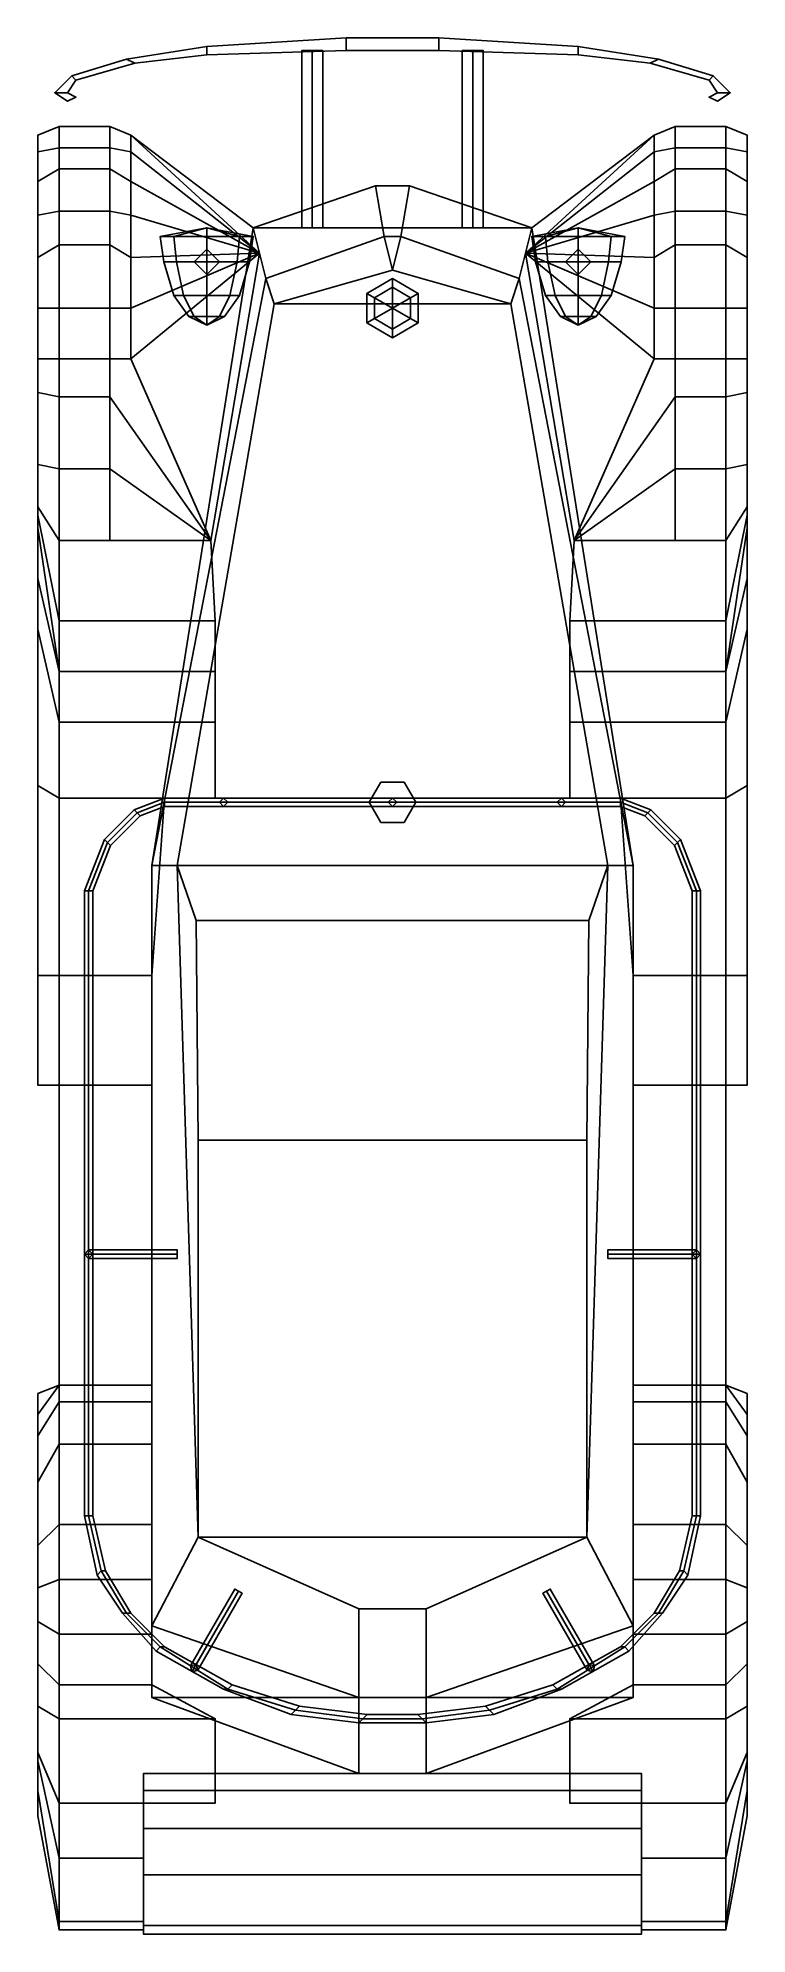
# Model space of a CAD drawing. Extents: x -0.84 to 0.84, y -2.29 to 2.2.
import ezdxf

# ---------------------------------------------------------------- set-up
doc = ezdxf.new("R2010")
doc.units = 0
doc.layers.get('0').update_dxf_attribs({"linetype": 'CONTINUOUS'})
doc.layers.add('MUDGUARDS', color=6, linetype='CONTINUOUS')

msp = doc.modelspace()

# ---------------------------------------------------------------- linework, layer by layer
for points in [[(-0.44, 2.18, 0.44), (-0.44, 2.16, 0.44), (-0.61, 2.14, 0.44), (-0.63, 2.15, 0.44)], [(-0.61, 2.14, 0.54), (-0.44, 2.16, 0.54), (-0.44, 2.18, 0.54), (-0.63, 2.15, 0.54)], [(-0.63, 2.15, 0.54), (-0.44, 2.18, 0.54), (-0.44, 2.18, 0.44), (-0.63, 2.15, 0.44)], [(-0.61, 2.14, 0.44), (-0.44, 2.16, 0.44), (-0.44, 2.16, 0.54), (-0.61, 2.14, 0.54)], [(-0.44, 2.16, 0.54), (-0.11, 2.17, 0.54), (-0.11, 2.2, 0.54), (-0.44, 2.18, 0.54)], [(-0.11, 2.2, 0.44), (-0.11, 2.17, 0.44), (-0.44, 2.16, 0.44), (-0.44, 2.18, 0.44)], [(-0.44, 2.18, 0.54), (-0.11, 2.2, 0.54), (-0.11, 2.2, 0.44), (-0.44, 2.18, 0.44)], [(-0.44, 2.16, 0.44), (-0.11, 2.17, 0.44), (-0.11, 2.17, 0.54), (-0.44, 2.16, 0.54)], [(-0.215, 2.17, 0.48), (-0.19, 2.17, 0.455), (-0.19, 1.75, 0.455), (-0.215, 1.75, 0.48)], [(-0.19, 2.17, 0.505), (-0.215, 2.17, 0.48), (-0.215, 1.75, 0.48), (-0.19, 1.75, 0.505)], [(-0.19, 2.17, 0.455), (-0.165, 2.17, 0.48), (-0.165, 1.75, 0.48), (-0.19, 1.75, 0.455)], [(-0.165, 2.17, 0.48), (-0.19, 2.17, 0.505), (-0.19, 1.75, 0.505), (-0.165, 1.75, 0.48)], [(0.11, 2.2, 0.44), (-0.11, 2.2, 0.44), (-0.11, 2.2, 0.54), (0.11, 2.2, 0.54)], [(0.11, 2.17, 0.44), (-0.11, 2.17, 0.44), (-0.11, 2.2, 0.44), (0.11, 2.2, 0.44)], [(-0.11, 2.2, 0.54), (-0.11, 2.17, 0.54), (0.11, 2.17, 0.54), (0.11, 2.2, 0.54)], [(0.11, 2.17, 0.54), (-0.11, 2.17, 0.54), (-0.11, 2.17, 0.44), (0.11, 2.17, 0.44)], [(0.44, 2.16, 0.44), (0.11, 2.17, 0.44), (0.11, 2.2, 0.44), (0.44, 2.18, 0.44)], [(0.44, 2.18, 0.44), (0.11, 2.2, 0.44), (0.11, 2.2, 0.54), (0.44, 2.18, 0.54)], [(0.11, 2.2, 0.54), (0.11, 2.17, 0.54), (0.44, 2.16, 0.54), (0.44, 2.18, 0.54)], [(0.44, 2.16, 0.54), (0.11, 2.17, 0.54), (0.11, 2.17, 0.44), (0.44, 2.16, 0.44)], [(0.19, 2.17, 0.505), (0.165, 2.17, 0.48), (0.165, 1.75, 0.48), (0.19, 1.75, 0.505)], [(0.165, 2.17, 0.48), (0.19, 2.17, 0.455), (0.19, 1.75, 0.455), (0.165, 1.75, 0.48)], [(0.215, 2.17, 0.48), (0.19, 2.17, 0.505), (0.19, 1.75, 0.505), (0.215, 1.75, 0.48)], [(0.19, 2.17, 0.455), (0.215, 2.17, 0.48), (0.215, 1.75, 0.48), (0.19, 1.75, 0.455)], [(0.61, 2.14, 0.44), (0.44, 2.16, 0.44), (0.44, 2.18, 0.44), (0.63, 2.15, 0.44)], [(0.63, 2.15, 0.44), (0.44, 2.18, 0.44), (0.44, 2.18, 0.54), (0.63, 2.15, 0.54)], [(0.44, 2.18, 0.54), (0.44, 2.16, 0.54), (0.61, 2.14, 0.54), (0.63, 2.15, 0.54)], [(0.61, 2.14, 0.54), (0.44, 2.16, 0.54), (0.44, 2.16, 0.44), (0.61, 2.14, 0.44)], [(-0.75, 2.1, 0.54), (-0.61, 2.14, 0.54), (-0.63, 2.15, 0.54), (-0.76, 2.11, 0.54)], [(-0.63, 2.15, 0.44), (-0.61, 2.14, 0.44), (-0.75, 2.1, 0.44), (-0.76, 2.11, 0.44)], [(-0.76, 2.11, 0.54), (-0.63, 2.15, 0.54), (-0.63, 2.15, 0.44), (-0.76, 2.11, 0.44)], [(-0.75, 2.1, 0.44), (-0.61, 2.14, 0.44), (-0.61, 2.14, 0.54), (-0.75, 2.1, 0.54)], [(0.63, 2.15, 0.54), (0.61, 2.14, 0.54), (0.75, 2.1, 0.54), (0.76, 2.11, 0.54)], [(0.75, 2.1, 0.44), (0.61, 2.14, 0.44), (0.63, 2.15, 0.44), (0.76, 2.11, 0.44)], [(0.75, 2.1, 0.54), (0.61, 2.14, 0.54), (0.61, 2.14, 0.44), (0.75, 2.1, 0.44)], [(0.76, 2.11, 0.44), (0.63, 2.15, 0.44), (0.63, 2.15, 0.54), (0.76, 2.11, 0.54)], [(-0.76, 2.11, 0.44), (-0.75, 2.1, 0.44), (-0.77, 2.07, 0.44), (-0.8, 2.07, 0.44)], [(-0.77, 2.07, 0.54), (-0.75, 2.1, 0.54), (-0.76, 2.11, 0.54), (-0.8, 2.07, 0.54)], [(-0.8, 2.07, 0.54), (-0.76, 2.11, 0.54), (-0.76, 2.11, 0.44), (-0.8, 2.07, 0.44)], [(-0.75, 2.06, 0.54), (-0.77, 2.07, 0.54), (-0.8, 2.07, 0.54), (-0.77, 2.05, 0.54)], [(-0.8, 2.07, 0.44), (-0.77, 2.07, 0.44), (-0.75, 2.06, 0.44), (-0.77, 2.05, 0.44)], [(-0.77, 2.05, 0.54), (-0.8, 2.07, 0.54), (-0.8, 2.07, 0.44), (-0.77, 2.05, 0.44)], [(-0.77, 2.07, 0.44), (-0.75, 2.1, 0.44), (-0.75, 2.1, 0.54), (-0.77, 2.07, 0.54)], [(-0.75, 2.06, 0.44), (-0.77, 2.07, 0.44), (-0.77, 2.07, 0.54), (-0.75, 2.06, 0.54)], [(0.77, 2.07, 0.44), (0.75, 2.1, 0.44), (0.76, 2.11, 0.44), (0.8, 2.07, 0.44)], [(0.76, 2.11, 0.54), (0.75, 2.1, 0.54), (0.77, 2.07, 0.54), (0.8, 2.07, 0.54)], [(0.77, 2.07, 0.54), (0.75, 2.1, 0.54), (0.75, 2.1, 0.44), (0.77, 2.07, 0.44)], [(0.75, 2.06, 0.44), (0.77, 2.07, 0.44), (0.8, 2.07, 0.44), (0.77, 2.05, 0.44)], [(0.8, 2.07, 0.54), (0.77, 2.07, 0.54), (0.75, 2.06, 0.54), (0.77, 2.05, 0.54)], [(0.75, 2.06, 0.54), (0.77, 2.07, 0.54), (0.77, 2.07, 0.44), (0.75, 2.06, 0.44)], [(0.8, 2.07, 0.44), (0.76, 2.11, 0.44), (0.76, 2.11, 0.54), (0.8, 2.07, 0.54)], [(0.77, 2.05, 0.44), (0.8, 2.07, 0.44), (0.8, 2.07, 0.54), (0.77, 2.05, 0.54)], [(-0.77, 2.05, 0.44), (-0.75, 2.06, 0.44), (-0.75, 2.06, 0.54), (-0.77, 2.05, 0.54)], [(0.77, 2.05, 0.54), (0.75, 2.06, 0.54), (0.75, 2.06, 0.44), (0.77, 2.05, 0.44)], [(-0.04, 1.85, 0.35), (-0.33, 1.75, 0.35), (-0.3, 1.63, 0.92), (-0.02, 1.73, 0.92)], [(0.04, 1.85, 0.35), (0.33, 1.75, 0.35), (-0.33, 1.75, 0.35), (-0.04, 1.85, 0.35)], [(0.02, 1.73, 0.92), (0.04, 1.85, 0.35), (-0.04, 1.85, 0.35), (-0.02, 1.73, 0.92)], [(0.3, 1.63, 0.92), (0.33, 1.75, 0.35), (0.04, 1.85, 0.35), (0.02, 1.73, 0.92)], [(-0.33, 1.75, 0.35), (-0.57, 0.24, 0.35), (-0.57, 0.24, 0.92), (-0.3, 1.63, 0.92)], [(0.33, 1.75, 0.35), (0.57, 0.24, 0.35), (-0.57, 0.24, 0.35), (-0.33, 1.75, 0.35)], [(-0.5178, 1.73, 0.8622), (-0.55, 1.73, 0.94), (-0.44, 1.75, 0.94)], [(-0.55, 1.73, 0.94), (-0.5178, 1.73, 1.0178), (-0.44, 1.75, 0.94)], [(-0.5416, 1.67, 0.94), (-0.55, 1.73, 0.94), (-0.5178, 1.73, 0.8622), (-0.5119, 1.67, 0.8681)], [(-0.5119, 1.67, 1.0119), (-0.5178, 1.73, 1.0178), (-0.55, 1.73, 0.94), (-0.5416, 1.67, 0.94)], [(-0.44, 1.73, 0.83), (-0.5178, 1.73, 0.8622), (-0.44, 1.75, 0.94)], [(-0.5178, 1.73, 1.0178), (-0.44, 1.73, 1.05), (-0.44, 1.75, 0.94)], [(-0.5119, 1.67, 0.8681), (-0.5178, 1.73, 0.8622), (-0.44, 1.73, 0.83), (-0.44, 1.67, 0.8384)], [(-0.44, 1.67, 1.0416), (-0.44, 1.73, 1.05), (-0.5178, 1.73, 1.0178), (-0.5119, 1.67, 1.0119)], [(-0.33, 1.73, 0.94), (-0.3622, 1.73, 0.8622), (-0.44, 1.75, 0.94)], [(-0.3622, 1.73, 0.8622), (-0.44, 1.73, 0.83), (-0.44, 1.75, 0.94)], [(-0.44, 1.73, 1.05), (-0.3622, 1.73, 1.0178), (-0.44, 1.75, 0.94)], [(-0.3622, 1.73, 1.0178), (-0.33, 1.73, 0.94), (-0.44, 1.75, 0.94)], [(-0.44, 1.67, 0.8384), (-0.44, 1.73, 0.83), (-0.3622, 1.73, 0.8622), (-0.3681, 1.67, 0.8681)], [(-0.3681, 1.67, 1.0119), (-0.3622, 1.73, 1.0178), (-0.44, 1.73, 1.05), (-0.44, 1.67, 1.0416)], [(-0.3681, 1.67, 0.8681), (-0.3622, 1.73, 0.8622), (-0.33, 1.73, 0.94), (-0.3384, 1.67, 0.94)], [(-0.3384, 1.67, 0.94), (-0.33, 1.73, 0.94), (-0.3622, 1.73, 1.0178), (-0.3681, 1.67, 1.0119)], [(-0.02, 1.73, 0.92), (-0.3, 1.63, 0.92), (-0.28, 1.57, 1.19), (0, 1.65, 1.19)], [(0, 1.65, 1.19), (0.02, 1.73, 0.92), (-0.02, 1.73, 0.92), (0, 1.65, 1.19)], [(0.28, 1.57, 1.19), (0.3, 1.63, 0.92), (0.02, 1.73, 0.92), (0, 1.65, 1.19)], [(0.57, 0.24, 0.92), (0.57, 0.24, 0.35), (0.33, 1.75, 0.35), (0.3, 1.63, 0.92)], [(0.3622, 1.73, 0.8622), (0.33, 1.73, 0.94), (0.44, 1.75, 0.94)], [(0.33, 1.73, 0.94), (0.3622, 1.73, 1.0178), (0.44, 1.75, 0.94)], [(0.3384, 1.67, 0.94), (0.33, 1.73, 0.94), (0.3622, 1.73, 0.8622), (0.3681, 1.67, 0.8681)], [(0.3681, 1.67, 1.0119), (0.3622, 1.73, 1.0178), (0.33, 1.73, 0.94), (0.3384, 1.67, 0.94)], [(0.44, 1.73, 0.83), (0.3622, 1.73, 0.8622), (0.44, 1.75, 0.94)], [(0.3622, 1.73, 1.0178), (0.44, 1.73, 1.05), (0.44, 1.75, 0.94)], [(0.3681, 1.67, 0.8681), (0.3622, 1.73, 0.8622), (0.44, 1.73, 0.83), (0.44, 1.67, 0.8384)], [(0.44, 1.67, 1.0416), (0.44, 1.73, 1.05), (0.3622, 1.73, 1.0178), (0.3681, 1.67, 1.0119)], [(0.55, 1.73, 0.94), (0.5178, 1.73, 0.8622), (0.44, 1.75, 0.94)], [(0.5178, 1.73, 0.8622), (0.44, 1.73, 0.83), (0.44, 1.75, 0.94)], [(0.44, 1.73, 1.05), (0.5178, 1.73, 1.0178), (0.44, 1.75, 0.94)], [(0.5178, 1.73, 1.0178), (0.55, 1.73, 0.94), (0.44, 1.75, 0.94)], [(0.44, 1.67, 0.8384), (0.44, 1.73, 0.83), (0.5178, 1.73, 0.8622), (0.5119, 1.67, 0.8681)], [(0.5119, 1.67, 1.0119), (0.5178, 1.73, 1.0178), (0.44, 1.73, 1.05), (0.44, 1.67, 1.0416)], [(0.5119, 1.67, 0.8681), (0.5178, 1.73, 0.8622), (0.55, 1.73, 0.94), (0.5416, 1.67, 0.94)], [(0.5416, 1.67, 0.94), (0.55, 1.73, 0.94), (0.5178, 1.73, 1.0178), (0.5119, 1.67, 1.0119)], [(-0.5178, 1.59, 0.94), (-0.5416, 1.67, 0.94), (-0.5119, 1.67, 0.8681), (-0.495, 1.59, 0.885)], [(-0.495, 1.59, 0.995), (-0.5119, 1.67, 1.0119), (-0.5416, 1.67, 0.94), (-0.5178, 1.59, 0.94)], [(-0.495, 1.59, 0.885), (-0.5119, 1.67, 0.8681), (-0.44, 1.67, 0.8384), (-0.44, 1.59, 0.8622)], [(-0.44, 1.59, 1.0178), (-0.44, 1.67, 1.0416), (-0.5119, 1.67, 1.0119), (-0.495, 1.59, 0.995)], [(-0.44, 1.7, 0.66), (-0.47, 1.67, 0.68), (-0.47, 1.67, 0.85), (-0.44, 1.7, 0.84)], [(-0.47, 1.67, 0.68), (-0.44, 1.64, 0.66), (-0.44, 1.64, 0.85), (-0.47, 1.67, 0.85)], [(-0.41, 1.67, 0.67), (-0.44, 1.7, 0.66), (-0.44, 1.7, 0.84), (-0.41, 1.67, 0.85)], [(-0.44, 1.64, 0.66), (-0.41, 1.67, 0.67), (-0.41, 1.67, 0.85), (-0.44, 1.64, 0.85)], [(-0.44, 1.59, 0.8622), (-0.44, 1.67, 0.8384), (-0.3681, 1.67, 0.8681), (-0.385, 1.59, 0.885)], [(-0.385, 1.59, 0.995), (-0.3681, 1.67, 1.0119), (-0.44, 1.67, 1.0416), (-0.44, 1.59, 1.0178)], [(-0.385, 1.59, 0.885), (-0.3681, 1.67, 0.8681), (-0.3384, 1.67, 0.94), (-0.3622, 1.59, 0.94)], [(-0.3622, 1.59, 0.94), (-0.3384, 1.67, 0.94), (-0.3681, 1.67, 1.0119), (-0.385, 1.59, 0.995)], [(0.3622, 1.59, 0.94), (0.3384, 1.67, 0.94), (0.3681, 1.67, 0.8681), (0.385, 1.59, 0.885)], [(0.385, 1.59, 0.995), (0.3681, 1.67, 1.0119), (0.3384, 1.67, 0.94), (0.3622, 1.59, 0.94)], [(0.385, 1.59, 0.885), (0.3681, 1.67, 0.8681), (0.44, 1.67, 0.8384), (0.44, 1.59, 0.8622)], [(0.44, 1.59, 1.0178), (0.44, 1.67, 1.0416), (0.3681, 1.67, 1.0119), (0.385, 1.59, 0.995)], [(0.44, 1.7, 0.66), (0.41, 1.67, 0.67), (0.41, 1.67, 0.85), (0.44, 1.7, 0.84)], [(0.41, 1.67, 0.67), (0.44, 1.64, 0.66), (0.44, 1.64, 0.85), (0.41, 1.67, 0.85)], [(0.47, 1.67, 0.68), (0.44, 1.7, 0.66), (0.44, 1.7, 0.84), (0.47, 1.67, 0.85)], [(0.44, 1.59, 0.8622), (0.44, 1.67, 0.8384), (0.5119, 1.67, 0.8681), (0.495, 1.59, 0.885)], [(0.495, 1.59, 0.995), (0.5119, 1.67, 1.0119), (0.44, 1.67, 1.0416), (0.44, 1.59, 1.0178)], [(0.44, 1.64, 0.66), (0.47, 1.67, 0.68), (0.47, 1.67, 0.85), (0.44, 1.64, 0.85)], [(0.495, 1.59, 0.885), (0.5119, 1.67, 0.8681), (0.5416, 1.67, 0.94), (0.5178, 1.59, 0.94)], [(0.5178, 1.59, 0.94), (0.5416, 1.67, 0.94), (0.5119, 1.67, 1.0119), (0.495, 1.59, 0.995)], [(-0.3, 1.63, 0.92), (-0.57, 0.24, 0.92), (-0.51, 0.24, 1.27), (-0.28, 1.57, 1.19)], [(0, 1.65, 1.19), (-0.28, 1.57, 1.19), (0.28, 1.57, 1.19), (0, 1.65, 1.19)], [(0, 1.6095, 1.22), (0, 1.63, 1.19), (-0.0606, 1.595, 1.19), (-0.0429, 1.5847, 1.22)], [(0.0429, 1.5847, 1.22), (0.0606, 1.595, 1.19), (0, 1.63, 1.19), (0, 1.6095, 1.22)], [(0.51, 0.24, 1.27), (0.57, 0.24, 0.92), (0.3, 1.63, 0.92), (0.28, 1.57, 1.19)], [(-0.4821, 1.54, 0.94), (-0.5178, 1.59, 0.94), (-0.495, 1.59, 0.885), (-0.4698, 1.54, 0.9102)], [(-0.4698, 1.54, 0.9698), (-0.495, 1.59, 0.995), (-0.5178, 1.59, 0.94), (-0.4821, 1.54, 0.94)], [(-0.4698, 1.54, 0.9102), (-0.495, 1.59, 0.885), (-0.44, 1.59, 0.8622), (-0.44, 1.54, 0.8979)], [(-0.44, 1.54, 0.9821), (-0.44, 1.59, 1.0178), (-0.495, 1.59, 0.995), (-0.4698, 1.54, 0.9698)], [(-0.44, 1.54, 0.8979), (-0.44, 1.59, 0.8622), (-0.385, 1.59, 0.885), (-0.4102, 1.54, 0.9102)], [(-0.4102, 1.54, 0.9698), (-0.385, 1.59, 0.995), (-0.44, 1.59, 1.0178), (-0.44, 1.54, 0.9821)], [(-0.4102, 1.54, 0.9102), (-0.385, 1.59, 0.885), (-0.3622, 1.59, 0.94), (-0.3979, 1.54, 0.94)], [(-0.3979, 1.54, 0.94), (-0.3622, 1.59, 0.94), (-0.385, 1.59, 0.995), (-0.4102, 1.54, 0.9698)], [(-0.0429, 1.5847, 1.22), (-0.0606, 1.595, 1.19), (-0.0606, 1.525, 1.19), (-0.0429, 1.5353, 1.22)], [(0, 1.56, 1.24), (0, 1.6095, 1.22), (-0.0429, 1.5847, 1.22), (0, 1.56, 1.24)], [(0, 1.56, 1.24), (-0.0429, 1.5847, 1.22), (-0.0429, 1.5353, 1.22), (0, 1.56, 1.24)], [(0, 1.56, 1.24), (0.0429, 1.5847, 1.22), (0, 1.6095, 1.22), (0, 1.56, 1.24)], [(0, 1.56, 1.24), (0.0429, 1.5353, 1.22), (0.0429, 1.5847, 1.22), (0, 1.56, 1.24)], [(0.0429, 1.5353, 1.22), (0.0606, 1.525, 1.19), (0.0606, 1.595, 1.19), (0.0429, 1.5847, 1.22)], [(0.3979, 1.54, 0.94), (0.3622, 1.59, 0.94), (0.385, 1.59, 0.885), (0.4102, 1.54, 0.9102)], [(0.4102, 1.54, 0.9698), (0.385, 1.59, 0.995), (0.3622, 1.59, 0.94), (0.3979, 1.54, 0.94)], [(0.4102, 1.54, 0.9102), (0.385, 1.59, 0.885), (0.44, 1.59, 0.8622), (0.44, 1.54, 0.8979)], [(0.44, 1.54, 0.9821), (0.44, 1.59, 1.0178), (0.385, 1.59, 0.995), (0.4102, 1.54, 0.9698)], [(0.44, 1.54, 0.8979), (0.44, 1.59, 0.8622), (0.495, 1.59, 0.885), (0.4698, 1.54, 0.9102)], [(0.4698, 1.54, 0.9698), (0.495, 1.59, 0.995), (0.44, 1.59, 1.0178), (0.44, 1.54, 0.9821)], [(0.4698, 1.54, 0.9102), (0.495, 1.59, 0.885), (0.5178, 1.59, 0.94), (0.4821, 1.54, 0.94)], [(0.4821, 1.54, 0.94), (0.5178, 1.59, 0.94), (0.495, 1.59, 0.995), (0.4698, 1.54, 0.9698)], [(-0.28, 1.57, 1.19), (-0.51, 0.24, 1.27), (0.51, 0.24, 1.27), (0.28, 1.57, 1.19)], [(-0.44, 1.52, 0.94), (-0.4821, 1.54, 0.94), (-0.4698, 1.54, 0.9102), (-0.44, 1.52, 0.94)], [(-0.44, 1.52, 0.94), (-0.4698, 1.54, 0.9698), (-0.4821, 1.54, 0.94), (-0.44, 1.52, 0.94)], [(-0.44, 1.52, 0.94), (-0.4698, 1.54, 0.9102), (-0.44, 1.54, 0.8979), (-0.44, 1.52, 0.94)], [(-0.44, 1.52, 0.94), (-0.44, 1.54, 0.9821), (-0.4698, 1.54, 0.9698), (-0.44, 1.52, 0.94)], [(-0.44, 1.52, 0.94), (-0.44, 1.54, 0.8979), (-0.4102, 1.54, 0.9102), (-0.44, 1.52, 0.94)], [(-0.44, 1.52, 0.94), (-0.4102, 1.54, 0.9102), (-0.3979, 1.54, 0.94), (-0.44, 1.52, 0.94)], [(-0.44, 1.52, 0.94), (-0.3979, 1.54, 0.94), (-0.4102, 1.54, 0.9698), (-0.44, 1.52, 0.94)], [(-0.44, 1.52, 0.94), (-0.4102, 1.54, 0.9698), (-0.44, 1.54, 0.9821), (-0.44, 1.52, 0.94)], [(-0.0429, 1.5353, 1.22), (-0.0606, 1.525, 1.19), (0, 1.49, 1.19), (0, 1.5105, 1.22)], [(0, 1.56, 1.24), (-0.0429, 1.5353, 1.22), (0, 1.5105, 1.22), (0, 1.56, 1.24)], [(0, 1.56, 1.24), (0, 1.5105, 1.22), (0.0429, 1.5353, 1.22), (0, 1.56, 1.24)], [(0, 1.5105, 1.22), (0, 1.49, 1.19), (0.0606, 1.525, 1.19), (0.0429, 1.5353, 1.22)], [(0.44, 1.52, 0.94), (0.3979, 1.54, 0.94), (0.4102, 1.54, 0.9102), (0.44, 1.52, 0.94)], [(0.44, 1.52, 0.94), (0.4102, 1.54, 0.9698), (0.3979, 1.54, 0.94), (0.44, 1.52, 0.94)], [(0.44, 1.52, 0.94), (0.4102, 1.54, 0.9102), (0.44, 1.54, 0.8979), (0.44, 1.52, 0.94)], [(0.44, 1.52, 0.94), (0.44, 1.54, 0.9821), (0.4102, 1.54, 0.9698), (0.44, 1.52, 0.94)], [(0.44, 1.52, 0.94), (0.44, 1.54, 0.8979), (0.4698, 1.54, 0.9102), (0.44, 1.52, 0.94)], [(0.44, 1.52, 0.94), (0.4698, 1.54, 0.9102), (0.4821, 1.54, 0.94), (0.44, 1.52, 0.94)], [(0.44, 1.52, 0.94), (0.4821, 1.54, 0.94), (0.4698, 1.54, 0.9698), (0.44, 1.52, 0.94)], [(0.44, 1.52, 0.94), (0.4698, 1.54, 0.9698), (0.44, 1.54, 0.9821), (0.44, 1.52, 0.94)], [(-0.0275, 0.4376, 1.25), (-0.055, 0.39, 1.26), (-0.055, 0.39, 1.4), (-0.0275, 0.4376, 1.4)], [(0.0275, 0.4376, 1.4), (-0.0275, 0.4376, 1.4), (-0.055, 0.39, 1.4), (0.055, 0.39, 1.4)], [(0.0275, 0.4376, 1.25), (-0.0275, 0.4376, 1.25), (-0.0275, 0.4376, 1.4), (0.0275, 0.4376, 1.4)], [(0.055, 0.39, 1.26), (0.0275, 0.4376, 1.25), (0.0275, 0.4376, 1.4), (0.055, 0.39, 1.4)], [(-0.6754, 0.2946, 1.53), (-0.6824, 0.3017, 1.54), (-0.6117, 0.3724, 1.54), (-0.6046, 0.3654, 1.53)], [(-0.6824, 0.3017, 1.54), (-0.6754, 0.2946, 1.55), (-0.6046, 0.3654, 1.55), (-0.6117, 0.3724, 1.54)], [(-0.6754, 0.2946, 1.55), (-0.6683, 0.2876, 1.54), (-0.5976, 0.3583, 1.54), (-0.6046, 0.3654, 1.55)], [(-0.6683, 0.2876, 1.54), (-0.6754, 0.2946, 1.53), (-0.6046, 0.3654, 1.53), (-0.5976, 0.3583, 1.54)], [(-0.54, 0.39, 1.55), (-0.54, 0.4, 1.54), (-0.6117, 0.3724, 1.54), (-0.6046, 0.3654, 1.55)], [(-0.54, 0.4, 1.54), (-0.54, 0.39, 1.53), (-0.6046, 0.3654, 1.53), (-0.6117, 0.3724, 1.54)], [(-0.54, 0.39, 1.53), (-0.54, 0.38, 1.54), (-0.5976, 0.3583, 1.54), (-0.6046, 0.3654, 1.53)], [(-0.54, 0.38, 1.54), (-0.54, 0.39, 1.55), (-0.6046, 0.3654, 1.55), (-0.5976, 0.3583, 1.54)], [(0.54, 0.39, 1.55), (0.54, 0.4, 1.54), (-0.54, 0.4, 1.54), (-0.54, 0.39, 1.55)], [(0.54, 0.4, 1.54), (0.54, 0.39, 1.53), (-0.54, 0.39, 1.53), (-0.54, 0.4, 1.54)], [(0.54, 0.39, 1.53), (0.54, 0.38, 1.54), (-0.54, 0.38, 1.54), (-0.54, 0.39, 1.53)], [(0.54, 0.38, 1.54), (0.54, 0.39, 1.55), (-0.54, 0.39, 1.55), (-0.54, 0.38, 1.54)], [(-0.4, 0.4, 1.26), (-0.41, 0.39, 1.26), (-0.41, 0.39, 1.53), (-0.4, 0.4, 1.54)], [(-0.41, 0.39, 1.26), (-0.4, 0.38, 1.26), (-0.4, 0.38, 1.54), (-0.41, 0.39, 1.53)], [(-0.39, 0.39, 1.26), (-0.4, 0.4, 1.26), (-0.4, 0.4, 1.54), (-0.39, 0.39, 1.53)], [(-0.4, 0.38, 1.26), (-0.39, 0.39, 1.26), (-0.39, 0.39, 1.53), (-0.4, 0.38, 1.54)], [(-0.055, 0.39, 1.26), (-0.0275, 0.3424, 1.26), (-0.0275, 0.3424, 1.4), (-0.055, 0.39, 1.4)], [(0.055, 0.39, 1.4), (-0.055, 0.39, 1.4), (-0.0275, 0.3424, 1.4), (0.0275, 0.3424, 1.4)], [(0, 0.4, 1.4), (-0.01, 0.39, 1.4), (-0.01, 0.39, 1.53), (0, 0.4, 1.54)], [(-0.01, 0.39, 1.4), (0, 0.38, 1.4), (0, 0.38, 1.54), (-0.01, 0.39, 1.53)], [(0.01, 0.39, 1.4), (0, 0.4, 1.4), (0, 0.4, 1.54), (0.01, 0.39, 1.53)], [(0, 0.38, 1.4), (0.01, 0.39, 1.4), (0.01, 0.39, 1.53), (0, 0.38, 1.54)], [(0.0275, 0.3424, 1.26), (0.055, 0.39, 1.26), (0.055, 0.39, 1.4), (0.0275, 0.3424, 1.4)], [(0.4, 0.4, 1.26), (0.39, 0.39, 1.26), (0.39, 0.39, 1.53), (0.4, 0.4, 1.54)], [(0.39, 0.39, 1.26), (0.4, 0.38, 1.26), (0.4, 0.38, 1.54), (0.39, 0.39, 1.53)], [(0.41, 0.39, 1.26), (0.4, 0.4, 1.26), (0.4, 0.4, 1.54), (0.41, 0.39, 1.53)], [(0.4, 0.38, 1.26), (0.41, 0.39, 1.26), (0.41, 0.39, 1.53), (0.4, 0.38, 1.54)], [(0.54, 0.39, 1.53), (0.54, 0.4, 1.54), (0.6117, 0.3724, 1.54), (0.6046, 0.3654, 1.53)], [(0.54, 0.4, 1.54), (0.54, 0.39, 1.55), (0.6046, 0.3654, 1.55), (0.6117, 0.3724, 1.54)], [(0.54, 0.39, 1.55), (0.54, 0.38, 1.54), (0.5976, 0.3583, 1.54), (0.6046, 0.3654, 1.55)], [(0.54, 0.38, 1.54), (0.54, 0.39, 1.53), (0.6046, 0.3654, 1.53), (0.5976, 0.3583, 1.54)], [(0.6754, 0.2946, 1.53), (0.6683, 0.2876, 1.54), (0.5976, 0.3583, 1.54), (0.6046, 0.3654, 1.53)], [(0.6683, 0.2876, 1.54), (0.6754, 0.2946, 1.55), (0.6046, 0.3654, 1.55), (0.5976, 0.3583, 1.54)], [(0.6754, 0.2946, 1.55), (0.6824, 0.3017, 1.54), (0.6117, 0.3724, 1.54), (0.6046, 0.3654, 1.55)], [(0.6824, 0.3017, 1.54), (0.6754, 0.2946, 1.53), (0.6046, 0.3654, 1.53), (0.6117, 0.3724, 1.54)], [(-0.0275, 0.3424, 1.26), (0.0275, 0.3424, 1.26), (0.0275, 0.3424, 1.4), (-0.0275, 0.3424, 1.4)], [(-0.72, 0.18, 1.53), (-0.73, 0.18, 1.54), (-0.6824, 0.3017, 1.54), (-0.6754, 0.2946, 1.53)], [(-0.73, 0.18, 1.54), (-0.72, 0.18, 1.55), (-0.6754, 0.2946, 1.55), (-0.6824, 0.3017, 1.54)], [(-0.72, 0.18, 1.55), (-0.71, 0.18, 1.54), (-0.6683, 0.2876, 1.54), (-0.6754, 0.2946, 1.55)], [(-0.71, 0.18, 1.54), (-0.72, 0.18, 1.53), (-0.6754, 0.2946, 1.53), (-0.6683, 0.2876, 1.54)], [(0.72, 0.18, 1.53), (0.71, 0.18, 1.54), (0.6683, 0.2876, 1.54), (0.6754, 0.2946, 1.53)], [(0.71, 0.18, 1.54), (0.72, 0.18, 1.55), (0.6754, 0.2946, 1.55), (0.6683, 0.2876, 1.54)], [(0.72, 0.18, 1.55), (0.73, 0.18, 1.54), (0.6824, 0.3017, 1.54), (0.6754, 0.2946, 1.55)], [(0.73, 0.18, 1.54), (0.72, 0.18, 1.53), (0.6754, 0.2946, 1.53), (0.6824, 0.3017, 1.54)], [(-0.57, 0.24, 0.35), (-0.57, -1.73, 0.35), (-0.57, -1.56, 0.92), (-0.57, 0.24, 0.92)], [(0.57, 0.24, 0.35), (0.57, -1.73, 0.35), (-0.57, -1.73, 0.35), (-0.57, 0.24, 0.35)], [(-0.57, 0.24, 0.92), (-0.57, -1.56, 0.92), (-0.46, -1.35, 1.58), (-0.51, 0.24, 1.27)], [(-0.51, 0.24, 1.27), (-0.46, -1.35, 1.58), (-0.46, -0.41, 1.58), (-0.465, 0.11, 1.55)], [(0.465, 0.11, 1.55), (0.51, 0.24, 1.27), (-0.51, 0.24, 1.27), (-0.465, 0.11, 1.55)], [(0.46, -1.35, 1.58), (0.57, -1.56, 0.92), (0.57, 0.24, 0.92), (0.51, 0.24, 1.27)], [(0.46, -0.41, 1.58), (0.46, -1.35, 1.58), (0.51, 0.24, 1.27), (0.465, 0.11, 1.55)], [(0.57, -1.56, 0.92), (0.57, -1.73, 0.35), (0.57, 0.24, 0.35), (0.57, 0.24, 0.92)], [(-0.72, -1.3, 1.53), (-0.73, -1.3, 1.54), (-0.73, 0.18, 1.54), (-0.72, 0.18, 1.53)], [(-0.73, -1.3, 1.54), (-0.72, -1.3, 1.55), (-0.72, 0.18, 1.55), (-0.73, 0.18, 1.54)], [(-0.72, -1.3, 1.55), (-0.71, -1.3, 1.54), (-0.71, 0.18, 1.54), (-0.72, 0.18, 1.55)], [(-0.71, -1.3, 1.54), (-0.72, -1.3, 1.53), (-0.72, 0.18, 1.53), (-0.71, 0.18, 1.54)], [(0.72, -1.3, 1.53), (0.71, -1.3, 1.54), (0.71, 0.18, 1.54), (0.72, 0.18, 1.53)], [(0.71, -1.3, 1.54), (0.72, -1.3, 1.55), (0.72, 0.18, 1.55), (0.71, 0.18, 1.54)], [(0.72, -1.3, 1.55), (0.73, -1.3, 1.54), (0.73, 0.18, 1.54), (0.72, 0.18, 1.55)], [(0.73, -1.3, 1.54), (0.72, -1.3, 1.53), (0.72, 0.18, 1.53), (0.73, 0.18, 1.54)], [(-0.465, 0.11, 1.55), (-0.46, -0.41, 1.58), (0.46, -0.41, 1.58), (0.465, 0.11, 1.55)], [(-0.57, -0.28, 0.35), (-0.57, -0.99, 0.35), (-0.79, -0.99, 0.35), (-0.79, -0.28, 0.35)], [(-0.79, -0.28, 0.6), (-0.79, -0.99, 0.6), (-0.57, -0.99, 0.6), (-0.57, -0.28, 0.6)], [(-0.57, -0.28, 0.6), (-0.57, -0.28, 0.35), (-0.79, -0.28, 0.35), (-0.79, -0.28, 0.6)], [(-0.79, -0.28, 0.35), (-0.79, -0.99, 0.35), (-0.79, -0.99, 0.6), (-0.79, -0.28, 0.6)], [(0.57, -0.28, 0.6), (0.57, -0.99, 0.6), (0.79, -0.99, 0.6), (0.79, -0.28, 0.6)], [(0.79, -0.28, 0.6), (0.79, -0.28, 0.35), (0.57, -0.28, 0.35), (0.57, -0.28, 0.6)], [(0.79, -0.28, 0.35), (0.79, -0.99, 0.35), (0.57, -0.99, 0.35), (0.57, -0.28, 0.35)], [(0.79, -0.99, 0.6), (0.79, -0.99, 0.35), (0.79, -0.28, 0.35), (0.79, -0.28, 0.6)], [(-0.46, -0.41, 1.58), (-0.46, -1.35, 1.58), (0.46, -1.35, 1.58), (0.46, -0.41, 1.58)], [(-0.51, -0.67, 1.26), (-0.51, -0.68, 1.25), (-0.73, -0.68, 1.54), (-0.72, -0.67, 1.53)], [(-0.51, -0.68, 1.27), (-0.51, -0.67, 1.26), (-0.72, -0.67, 1.53), (-0.71, -0.68, 1.54)], [(0.51, -0.68, 1.25), (0.51, -0.67, 1.26), (0.72, -0.67, 1.53), (0.73, -0.68, 1.54)], [(0.51, -0.67, 1.26), (0.51, -0.68, 1.27), (0.71, -0.68, 1.54), (0.72, -0.67, 1.53)], [(-0.51, -0.68, 1.25), (-0.51, -0.69, 1.26), (-0.72, -0.69, 1.53), (-0.73, -0.68, 1.54)], [(-0.51, -0.69, 1.26), (-0.51, -0.68, 1.27), (-0.71, -0.68, 1.54), (-0.72, -0.69, 1.53)], [(0.51, -0.68, 1.27), (0.51, -0.69, 1.26), (0.72, -0.69, 1.53), (0.71, -0.68, 1.54)], [(0.51, -0.69, 1.26), (0.51, -0.68, 1.25), (0.73, -0.68, 1.54), (0.72, -0.69, 1.53)], [(-0.79, -0.99, 0.6), (-0.79, -0.99, 0.35), (-0.57, -0.99, 0.35), (-0.57, -0.99, 0.6)], [(0.57, -0.99, 0.6), (0.57, -0.99, 0.35), (0.79, -0.99, 0.35), (0.79, -0.99, 0.6)], [(-0.69, -1.43, 1.53), (-0.7, -1.44, 1.54), (-0.73, -1.3, 1.54), (-0.72, -1.3, 1.53)], [(-0.7, -1.44, 1.54), (-0.69, -1.43, 1.55), (-0.72, -1.3, 1.55), (-0.73, -1.3, 1.54)], [(-0.69, -1.43, 1.55), (-0.68, -1.43, 1.54), (-0.71, -1.3, 1.54), (-0.72, -1.3, 1.55)], [(-0.68, -1.43, 1.54), (-0.69, -1.43, 1.53), (-0.72, -1.3, 1.53), (-0.71, -1.3, 1.54)], [(0.69, -1.43, 1.53), (0.68, -1.43, 1.54), (0.71, -1.3, 1.54), (0.72, -1.3, 1.53)], [(0.68, -1.43, 1.54), (0.69, -1.43, 1.55), (0.72, -1.3, 1.55), (0.71, -1.3, 1.54)], [(0.69, -1.43, 1.55), (0.7, -1.44, 1.54), (0.73, -1.3, 1.54), (0.72, -1.3, 1.55)], [(0.7, -1.44, 1.54), (0.69, -1.43, 1.53), (0.72, -1.3, 1.53), (0.73, -1.3, 1.54)], [(-0.57, -1.56, 0.92), (-0.08, -1.73, 0.92), (-0.08, -1.52, 1.58), (-0.46, -1.35, 1.58)], [(-0.46, -1.35, 1.58), (-0.08, -1.52, 1.58), (0.08, -1.52, 1.58), (0.46, -1.35, 1.58)], [(0.08, -1.52, 1.58), (0.08, -1.73, 0.92), (0.57, -1.56, 0.92), (0.46, -1.35, 1.58)], [(-0.63, -1.53, 1.53), (-0.64, -1.53, 1.54), (-0.7, -1.44, 1.54), (-0.69, -1.43, 1.53)], [(-0.64, -1.53, 1.54), (-0.63, -1.53, 1.55), (-0.69, -1.43, 1.55), (-0.7, -1.44, 1.54)], [(-0.63, -1.53, 1.55), (-0.62, -1.53, 1.54), (-0.68, -1.43, 1.54), (-0.69, -1.43, 1.55)], [(-0.62, -1.53, 1.54), (-0.63, -1.53, 1.53), (-0.69, -1.43, 1.53), (-0.68, -1.43, 1.54)], [(0.63, -1.53, 1.53), (0.62, -1.53, 1.54), (0.68, -1.43, 1.54), (0.69, -1.43, 1.53)], [(0.62, -1.53, 1.54), (0.63, -1.53, 1.55), (0.69, -1.43, 1.55), (0.68, -1.43, 1.54)], [(0.63, -1.53, 1.55), (0.64, -1.53, 1.54), (0.7, -1.44, 1.54), (0.69, -1.43, 1.55)], [(0.64, -1.53, 1.54), (0.63, -1.53, 1.53), (0.69, -1.43, 1.53), (0.7, -1.44, 1.54)], [(-0.365, -1.4781, 1.27), (-0.3737, -1.4731, 1.26), (-0.4787, -1.655, 1.53), (-0.465, -1.6513, 1.54)], [(-0.3737, -1.4731, 1.26), (-0.365, -1.4781, 1.25), (-0.475, -1.6687, 1.54), (-0.4787, -1.655, 1.53)], [(-0.365, -1.4781, 1.25), (-0.3563, -1.4831, 1.26), (-0.4613, -1.665, 1.53), (-0.475, -1.6687, 1.54)], [(-0.3563, -1.4831, 1.26), (-0.365, -1.4781, 1.27), (-0.465, -1.6513, 1.54), (-0.4613, -1.665, 1.53)], [(0.365, -1.4781, 1.27), (0.3563, -1.4831, 1.26), (0.4613, -1.665, 1.53), (0.465, -1.6513, 1.54)], [(0.3563, -1.4831, 1.26), (0.365, -1.4781, 1.25), (0.475, -1.6687, 1.54), (0.4613, -1.665, 1.53)], [(0.365, -1.4781, 1.25), (0.3737, -1.4731, 1.26), (0.4787, -1.655, 1.53), (0.475, -1.6687, 1.54)], [(0.3737, -1.4731, 1.26), (0.365, -1.4781, 1.27), (0.465, -1.6513, 1.54), (0.4787, -1.655, 1.53)], [(-0.08, -1.52, 1.58), (-0.08, -1.73, 0.92), (0.08, -1.73, 0.92), (0.08, -1.52, 1.58)], [(-0.55, -1.61, 1.53), (-0.56, -1.62, 1.54), (-0.64, -1.53, 1.54), (-0.63, -1.53, 1.53)], [(-0.56, -1.62, 1.54), (-0.55, -1.61, 1.55), (-0.63, -1.53, 1.55), (-0.64, -1.53, 1.54)], [(-0.55, -1.61, 1.55), (-0.54, -1.61, 1.54), (-0.62, -1.53, 1.54), (-0.63, -1.53, 1.55)], [(-0.54, -1.61, 1.54), (-0.55, -1.61, 1.53), (-0.63, -1.53, 1.53), (-0.62, -1.53, 1.54)], [(-0.57, -1.73, 0.35), (-0.08, -1.91, 0.35), (-0.08, -1.73, 0.92), (-0.57, -1.56, 0.92)], [(0.08, -1.73, 0.92), (0.08, -1.91, 0.35), (0.57, -1.73, 0.35), (0.57, -1.56, 0.92)], [(0.55, -1.61, 1.53), (0.54, -1.61, 1.54), (0.62, -1.53, 1.54), (0.63, -1.53, 1.53)], [(0.54, -1.61, 1.54), (0.55, -1.61, 1.55), (0.63, -1.53, 1.55), (0.62, -1.53, 1.54)], [(0.55, -1.61, 1.55), (0.56, -1.62, 1.54), (0.64, -1.53, 1.54), (0.63, -1.53, 1.55)], [(0.56, -1.62, 1.54), (0.55, -1.61, 1.53), (0.63, -1.53, 1.53), (0.64, -1.53, 1.54)], [(-0.39, -1.71, 1.53), (-0.4, -1.71, 1.54), (-0.56, -1.62, 1.54), (-0.55, -1.61, 1.53)], [(-0.4, -1.71, 1.54), (-0.39, -1.71, 1.55), (-0.55, -1.61, 1.55), (-0.56, -1.62, 1.54)], [(-0.39, -1.71, 1.55), (-0.38, -1.7, 1.54), (-0.54, -1.61, 1.54), (-0.55, -1.61, 1.55)], [(-0.38, -1.7, 1.54), (-0.39, -1.71, 1.53), (-0.55, -1.61, 1.53), (-0.54, -1.61, 1.54)], [(0.39, -1.71, 1.53), (0.38, -1.7, 1.54), (0.54, -1.61, 1.54), (0.55, -1.61, 1.53)], [(0.38, -1.7, 1.54), (0.39, -1.71, 1.55), (0.55, -1.61, 1.55), (0.54, -1.61, 1.54)], [(0.39, -1.71, 1.55), (0.4, -1.71, 1.54), (0.56, -1.62, 1.54), (0.55, -1.61, 1.55)], [(0.4, -1.71, 1.54), (0.39, -1.71, 1.53), (0.55, -1.61, 1.53), (0.56, -1.62, 1.54)], [(-0.23, -1.76, 1.55), (-0.22, -1.75, 1.54), (-0.38, -1.7, 1.54), (-0.39, -1.71, 1.55)], [(-0.22, -1.75, 1.54), (-0.23, -1.76, 1.53), (-0.39, -1.71, 1.53), (-0.38, -1.7, 1.54)], [(0.23, -1.76, 1.53), (0.22, -1.75, 1.54), (0.38, -1.7, 1.54), (0.39, -1.71, 1.53)], [(0.22, -1.75, 1.54), (0.23, -1.76, 1.55), (0.39, -1.71, 1.55), (0.38, -1.7, 1.54)], [(0.57, -1.73, 0.35), (0.08, -1.91, 0.35), (-0.08, -1.91, 0.35), (-0.57, -1.73, 0.35)], [(-0.23, -1.76, 1.53), (-0.24, -1.77, 1.54), (-0.4, -1.71, 1.54), (-0.39, -1.71, 1.53)], [(-0.24, -1.77, 1.54), (-0.23, -1.76, 1.55), (-0.39, -1.71, 1.55), (-0.4, -1.71, 1.54)], [(-0.07, -1.78, 1.55), (-0.06, -1.77, 1.54), (-0.22, -1.75, 1.54), (-0.23, -1.76, 1.55)], [(-0.06, -1.77, 1.54), (-0.07, -1.78, 1.53), (-0.23, -1.76, 1.53), (-0.22, -1.75, 1.54)], [(-0.08, -1.73, 0.92), (-0.08, -1.91, 0.35), (0.08, -1.91, 0.35), (0.08, -1.73, 0.92)], [(0.07, -1.78, 1.53), (0.06, -1.77, 1.54), (0.22, -1.75, 1.54), (0.23, -1.76, 1.53)], [(0.06, -1.77, 1.54), (0.07, -1.78, 1.55), (0.23, -1.76, 1.55), (0.22, -1.75, 1.54)], [(0.23, -1.76, 1.55), (0.24, -1.77, 1.54), (0.4, -1.71, 1.54), (0.39, -1.71, 1.55)], [(0.24, -1.77, 1.54), (0.23, -1.76, 1.53), (0.39, -1.71, 1.53), (0.4, -1.71, 1.54)], [(-0.07, -1.78, 1.53), (-0.08, -1.79, 1.54), (-0.24, -1.77, 1.54), (-0.23, -1.76, 1.53)], [(-0.08, -1.79, 1.54), (-0.07, -1.78, 1.55), (-0.23, -1.76, 1.55), (-0.24, -1.77, 1.54)], [(0.07, -1.78, 1.53), (0.08, -1.79, 1.54), (-0.08, -1.79, 1.54), (-0.07, -1.78, 1.53)], [(0.08, -1.79, 1.54), (0.07, -1.78, 1.55), (-0.07, -1.78, 1.55), (-0.08, -1.79, 1.54)], [(0.07, -1.78, 1.55), (0.06, -1.77, 1.54), (-0.06, -1.77, 1.54), (-0.07, -1.78, 1.55)], [(0.06, -1.77, 1.54), (0.07, -1.78, 1.53), (-0.07, -1.78, 1.53), (-0.06, -1.77, 1.54)], [(0.07, -1.78, 1.55), (0.08, -1.79, 1.54), (0.24, -1.77, 1.54), (0.23, -1.76, 1.55)], [(0.08, -1.79, 1.54), (0.07, -1.78, 1.53), (0.23, -1.76, 1.53), (0.24, -1.77, 1.54)], [(-0.59, -1.91, 0.35), (-0.59, -2.29, 0.35), (-0.59, -2.04, 0.62), (-0.59, -1.95, 0.62)], [(0.59, -1.95, 0.62), (0.59, -1.91, 0.35), (-0.59, -1.91, 0.35), (-0.59, -1.95, 0.62)], [(0.59, -1.91, 0.35), (0.59, -2.29, 0.35), (-0.59, -2.29, 0.35), (-0.59, -1.91, 0.35)], [(0.59, -2.04, 0.62), (0.59, -2.29, 0.35), (0.59, -1.91, 0.35), (0.59, -1.95, 0.62)], [(-0.59, -1.95, 0.62), (-0.59, -2.04, 0.62), (0.59, -2.04, 0.62), (0.59, -1.95, 0.62)], [(-0.59, -2.29, 0.35), (-0.59, -2.27, 0.43), (-0.59, -2.15, 0.59), (-0.59, -2.04, 0.62)], [(-0.59, -2.04, 0.62), (-0.59, -2.15, 0.59), (0.59, -2.15, 0.59), (0.59, -2.04, 0.62)], [(0.59, -2.15, 0.59), (0.59, -2.27, 0.43), (0.59, -2.29, 0.35), (0.59, -2.04, 0.62)], [(-0.59, -2.15, 0.59), (-0.59, -2.27, 0.43), (0.59, -2.27, 0.43), (0.59, -2.15, 0.59)], [(0.59, -2.29, 0.35), (0.59, -2.27, 0.43), (-0.59, -2.27, 0.43), (-0.59, -2.29, 0.35)]]:
    msp.add_3dface(points)
at = {"layer": 'MUDGUARDS'}
for points in [[(-0.84, 1.97, 0.44), (-0.84, 1.93, 0.5), (-0.79, 1.94, 0.63), (-0.79, 1.99, 0.44)], [(-0.79, 1.99, 0.44), (-0.79, 1.94, 0.63), (-0.84, 1.93, 0.5), (-0.84, 1.97, 0.44)], [(-0.79, 1.99, 0.44), (-0.79, 1.94, 0.63), (-0.67, 1.94, 0.63), (-0.67, 1.99, 0.44)], [(-0.67, 1.99, 0.44), (-0.67, 1.94, 0.63), (-0.79, 1.94, 0.63), (-0.79, 1.99, 0.44)], [(-0.67, 1.99, 0.44), (-0.67, 1.94, 0.63), (-0.62, 1.93, 0.5), (-0.62, 1.97, 0.44)], [(-0.62, 1.97, 0.44), (-0.62, 1.93, 0.5), (-0.67, 1.94, 0.63), (-0.67, 1.99, 0.44)], [(0.62, 1.97, 0.44), (0.62, 1.93, 0.5), (0.67, 1.94, 0.63), (0.67, 1.99, 0.44)], [(0.67, 1.99, 0.44), (0.67, 1.94, 0.63), (0.62, 1.93, 0.5), (0.62, 1.97, 0.44)], [(0.79, 1.99, 0.44), (0.79, 1.94, 0.63), (0.67, 1.94, 0.63), (0.67, 1.99, 0.44)], [(0.67, 1.99, 0.44), (0.67, 1.94, 0.63), (0.79, 1.94, 0.63), (0.79, 1.99, 0.44)], [(0.79, 1.99, 0.44), (0.79, 1.94, 0.63), (0.84, 1.93, 0.5), (0.84, 1.97, 0.44)], [(0.84, 1.97, 0.44), (0.84, 1.93, 0.5), (0.79, 1.94, 0.63), (0.79, 1.99, 0.44)], [(-0.79, 1.94, 0.63), (-0.79, 1.89, 0.72), (-0.84, 1.86, 0.59), (-0.84, 1.93, 0.5)], [(-0.84, 1.93, 0.5), (-0.84, 1.86, 0.59), (-0.79, 1.89, 0.72), (-0.79, 1.94, 0.63)], [(-0.67, 1.94, 0.63), (-0.67, 1.89, 0.72), (-0.79, 1.89, 0.72), (-0.79, 1.94, 0.63)], [(-0.79, 1.94, 0.63), (-0.79, 1.89, 0.72), (-0.67, 1.89, 0.72), (-0.67, 1.94, 0.63)], [(-0.62, 1.93, 0.5), (-0.62, 1.86, 0.59), (-0.67, 1.89, 0.72), (-0.67, 1.94, 0.63)], [(-0.67, 1.94, 0.63), (-0.67, 1.89, 0.72), (-0.62, 1.86, 0.59), (-0.62, 1.93, 0.5)], [(-0.315, 1.69, 0.635), (-0.315, 1.69, 0.635), (-0.62, 1.97, 0.44), (-0.33, 1.75, 0.35)], [(-0.33, 1.75, 0.35), (-0.62, 1.97, 0.44), (-0.315, 1.69, 0.635)], [(-0.315, 1.69, 0.635), (-0.315, 1.69, 0.635), (-0.62, 1.93, 0.5), (-0.62, 1.97, 0.44)], [(-0.62, 1.97, 0.44), (-0.62, 1.93, 0.5), (-0.315, 1.69, 0.635)], [(0.315, 1.69, 0.635), (0.315, 1.69, 0.635), (0.62, 1.93, 0.5), (0.62, 1.97, 0.44)], [(0.62, 1.97, 0.44), (0.62, 1.93, 0.5), (0.315, 1.69, 0.635)], [(0.315, 1.69, 0.635), (0.315, 1.69, 0.635), (0.62, 1.97, 0.44), (0.33, 1.75, 0.35)], [(0.33, 1.75, 0.35), (0.62, 1.97, 0.44), (0.315, 1.69, 0.635)], [(0.67, 1.94, 0.63), (0.67, 1.89, 0.72), (0.62, 1.86, 0.59), (0.62, 1.93, 0.5)], [(0.62, 1.93, 0.5), (0.62, 1.86, 0.59), (0.67, 1.89, 0.72), (0.67, 1.94, 0.63)], [(0.67, 1.94, 0.63), (0.67, 1.89, 0.72), (0.79, 1.89, 0.72), (0.79, 1.94, 0.63)], [(0.79, 1.94, 0.63), (0.79, 1.89, 0.72), (0.67, 1.89, 0.72), (0.67, 1.94, 0.63)], [(0.84, 1.93, 0.5), (0.84, 1.86, 0.59), (0.79, 1.89, 0.72), (0.79, 1.94, 0.63)], [(0.79, 1.94, 0.63), (0.79, 1.89, 0.72), (0.84, 1.86, 0.59), (0.84, 1.93, 0.5)], [(-0.84, 1.86, 0.59), (-0.84, 1.78, 0.66), (-0.79, 1.79, 0.83), (-0.79, 1.89, 0.72)], [(-0.79, 1.89, 0.72), (-0.79, 1.79, 0.83), (-0.84, 1.78, 0.66), (-0.84, 1.86, 0.59)], [(-0.79, 1.89, 0.72), (-0.79, 1.79, 0.83), (-0.67, 1.79, 0.83), (-0.67, 1.89, 0.72)], [(-0.67, 1.89, 0.72), (-0.67, 1.79, 0.83), (-0.79, 1.79, 0.83), (-0.79, 1.89, 0.72)], [(-0.67, 1.89, 0.72), (-0.67, 1.79, 0.83), (-0.62, 1.78, 0.66), (-0.62, 1.86, 0.59)], [(-0.62, 1.86, 0.59), (-0.62, 1.78, 0.66), (-0.67, 1.79, 0.83), (-0.67, 1.89, 0.72)], [(-0.315, 1.69, 0.635), (-0.315, 1.69, 0.635), (-0.62, 1.86, 0.59), (-0.62, 1.93, 0.5)], [(0.315, 1.69, 0.635), (0.315, 1.69, 0.635), (0.62, 1.86, 0.59), (0.62, 1.93, 0.5)], [(0.62, 1.86, 0.59), (0.62, 1.78, 0.66), (0.67, 1.79, 0.83), (0.67, 1.89, 0.72)], [(0.67, 1.89, 0.72), (0.67, 1.79, 0.83), (0.62, 1.78, 0.66), (0.62, 1.86, 0.59)], [(0.79, 1.89, 0.72), (0.79, 1.79, 0.83), (0.67, 1.79, 0.83), (0.67, 1.89, 0.72)], [(0.67, 1.89, 0.72), (0.67, 1.79, 0.83), (0.79, 1.79, 0.83), (0.79, 1.89, 0.72)], [(0.79, 1.89, 0.72), (0.79, 1.79, 0.83), (0.84, 1.78, 0.66), (0.84, 1.86, 0.59)], [(0.84, 1.86, 0.59), (0.84, 1.78, 0.66), (0.79, 1.79, 0.83), (0.79, 1.89, 0.72)], [(-0.62, 1.86, 0.59), (-0.62, 1.78, 0.66), (-0.315, 1.69, 0.635)], [(-0.315, 1.69, 0.635), (-0.315, 1.69, 0.635), (-0.62, 1.78, 0.66), (-0.62, 1.86, 0.59)], [(0.62, 1.86, 0.59), (0.62, 1.78, 0.66), (0.315, 1.69, 0.635)], [(0.315, 1.69, 0.635), (0.315, 1.69, 0.635), (0.62, 1.78, 0.66), (0.62, 1.86, 0.59)], [(-0.79, 1.79, 0.83), (-0.79, 1.71, 0.87), (-0.84, 1.68, 0.73), (-0.84, 1.78, 0.66)], [(-0.84, 1.78, 0.66), (-0.84, 1.68, 0.73), (-0.79, 1.71, 0.87), (-0.79, 1.79, 0.83)], [(-0.67, 1.79, 0.83), (-0.67, 1.71, 0.87), (-0.79, 1.71, 0.87), (-0.79, 1.79, 0.83)], [(-0.79, 1.79, 0.83), (-0.79, 1.71, 0.87), (-0.67, 1.71, 0.87), (-0.67, 1.79, 0.83)], [(-0.62, 1.78, 0.66), (-0.62, 1.68, 0.73), (-0.67, 1.71, 0.87), (-0.67, 1.79, 0.83)], [(-0.67, 1.79, 0.83), (-0.67, 1.71, 0.87), (-0.62, 1.68, 0.73), (-0.62, 1.78, 0.66)], [(-0.315, 1.69, 0.635), (-0.315, 1.69, 0.635), (-0.62, 1.68, 0.73), (-0.62, 1.78, 0.66)], [(0.315, 1.69, 0.635), (0.315, 1.69, 0.635), (0.62, 1.68, 0.73), (0.62, 1.78, 0.66)], [(0.67, 1.79, 0.83), (0.67, 1.71, 0.87), (0.62, 1.68, 0.73), (0.62, 1.78, 0.66)], [(0.62, 1.78, 0.66), (0.62, 1.68, 0.73), (0.67, 1.71, 0.87), (0.67, 1.79, 0.83)], [(0.67, 1.79, 0.83), (0.67, 1.71, 0.87), (0.79, 1.71, 0.87), (0.79, 1.79, 0.83)], [(0.79, 1.79, 0.83), (0.79, 1.71, 0.87), (0.67, 1.71, 0.87), (0.67, 1.79, 0.83)], [(0.84, 1.78, 0.66), (0.84, 1.68, 0.73), (0.79, 1.71, 0.87), (0.79, 1.79, 0.83)], [(0.79, 1.79, 0.83), (0.79, 1.71, 0.87), (0.84, 1.68, 0.73), (0.84, 1.78, 0.66)], [(-0.84, 1.68, 0.73), (-0.84, 1.56, 0.78), (-0.79, 1.56, 0.92), (-0.79, 1.71, 0.87)], [(-0.79, 1.71, 0.87), (-0.79, 1.56, 0.92), (-0.84, 1.56, 0.78), (-0.84, 1.68, 0.73)], [(-0.67, 1.71, 0.87), (-0.67, 1.56, 0.92), (-0.79, 1.56, 0.92), (-0.79, 1.71, 0.87)], [(-0.79, 1.71, 0.87), (-0.79, 1.56, 0.92), (-0.67, 1.56, 0.92), (-0.67, 1.71, 0.87)], [(-0.67, 1.71, 0.87), (-0.67, 1.56, 0.92), (-0.62, 1.56, 0.78), (-0.62, 1.68, 0.73)], [(-0.62, 1.68, 0.73), (-0.62, 1.56, 0.78), (-0.67, 1.56, 0.92), (-0.67, 1.71, 0.87)], [(0.62, 1.68, 0.73), (0.62, 1.56, 0.78), (0.67, 1.56, 0.92), (0.67, 1.71, 0.87)], [(0.67, 1.71, 0.87), (0.67, 1.56, 0.92), (0.62, 1.56, 0.78), (0.62, 1.68, 0.73)], [(0.67, 1.71, 0.87), (0.67, 1.56, 0.92), (0.79, 1.56, 0.92), (0.79, 1.71, 0.87)], [(0.79, 1.71, 0.87), (0.79, 1.56, 0.92), (0.67, 1.56, 0.92), (0.67, 1.71, 0.87)], [(0.79, 1.71, 0.87), (0.79, 1.56, 0.92), (0.84, 1.56, 0.78), (0.84, 1.68, 0.73)], [(0.84, 1.68, 0.73), (0.84, 1.56, 0.78), (0.79, 1.56, 0.92), (0.79, 1.71, 0.87)], [(-0.315, 1.69, 0.635), (-0.315, 1.69, 0.635), (-0.43, 1.01, 0.72), (-0.62, 1.44, 0.78)], [(-0.62, 1.44, 0.78), (-0.43, 1.01, 0.72), (-0.315, 1.69, 0.635)], [(-0.62, 1.56, 0.78), (-0.62, 1.44, 0.78), (-0.315, 1.69, 0.635)], [(-0.315, 1.69, 0.635), (-0.315, 1.69, 0.635), (-0.62, 1.44, 0.78), (-0.62, 1.56, 0.78)], [(-0.315, 1.69, 0.635), (-0.315, 1.69, 0.635), (-0.62, 1.56, 0.78), (-0.62, 1.68, 0.73)], [(-0.315, 1.69, 0.635), (-0.315, 1.69, 0.635), (-0.43, 1.01, 0.72)], [(-0.43, 1.01, 0.72), (-0.43, 1.01, 0.72), (-0.315, 1.69, 0.635)], [(-0.43, 1.01, 0.72), (-0.43, 1.01, 0.72), (-0.315, 1.69, 0.635)], [(-0.315, 1.69, 0.635), (-0.315, 1.69, 0.635), (-0.43, 1.01, 0.72)], [(-0.315, 1.69, 0.635), (-0.43, 1.01, 0.72), (-0.43, 1.01, 0.72)], [(-0.43, 1.01, 0.72), (-0.43, 1.01, 0.72), (-0.43, 1.01, 0.72), (-0.315, 1.69, 0.635)], [(0.315, 1.69, 0.635), (0.315, 1.69, 0.635), (0.62, 1.44, 0.78), (0.62, 1.56, 0.78)], [(0.62, 1.56, 0.78), (0.62, 1.44, 0.78), (0.315, 1.69, 0.635)], [(0.315, 1.69, 0.635), (0.315, 1.69, 0.635), (0.62, 1.56, 0.78), (0.62, 1.68, 0.73)], [(0.315, 1.69, 0.635), (0.315, 1.69, 0.635), (0.43, 1.01, 0.72), (0.62, 1.44, 0.78)], [(0.62, 1.44, 0.78), (0.43, 1.01, 0.72), (0.315, 1.69, 0.635)], [(0.43, 1.01, 0.72), (0.43, 1.01, 0.72), (0.315, 1.69, 0.635)], [(0.315, 1.69, 0.635), (0.315, 1.69, 0.635), (0.43, 1.01, 0.72)], [(0.315, 1.69, 0.635), (0.315, 1.69, 0.635), (0.43, 1.01, 0.72)], [(0.43, 1.01, 0.72), (0.43, 1.01, 0.72), (0.315, 1.69, 0.635)], [(0.43, 1.01, 0.72), (0.43, 1.01, 0.72), (0.43, 1.01, 0.72), (0.315, 1.69, 0.635)], [(0.315, 1.69, 0.635), (0.43, 1.01, 0.72), (0.43, 1.01, 0.72)], [(-0.84, 1.56, 0.78), (-0.84, 1.44, 0.78), (-0.79, 1.44, 0.92), (-0.79, 1.56, 0.92)], [(-0.79, 1.56, 0.92), (-0.79, 1.44, 0.92), (-0.84, 1.44, 0.78), (-0.84, 1.56, 0.78)], [(-0.67, 1.56, 0.92), (-0.67, 1.44, 0.92), (-0.79, 1.44, 0.92), (-0.79, 1.56, 0.92)], [(-0.79, 1.56, 0.92), (-0.79, 1.44, 0.92), (-0.67, 1.44, 0.92), (-0.67, 1.56, 0.92)], [(-0.67, 1.56, 0.92), (-0.67, 1.44, 0.92), (-0.62, 1.44, 0.78), (-0.62, 1.56, 0.78)], [(-0.62, 1.56, 0.78), (-0.62, 1.44, 0.78), (-0.67, 1.44, 0.92), (-0.67, 1.56, 0.92)], [(0.62, 1.56, 0.78), (0.62, 1.44, 0.78), (0.67, 1.44, 0.92), (0.67, 1.56, 0.92)], [(0.67, 1.56, 0.92), (0.67, 1.44, 0.92), (0.62, 1.44, 0.78), (0.62, 1.56, 0.78)], [(0.67, 1.56, 0.92), (0.67, 1.44, 0.92), (0.79, 1.44, 0.92), (0.79, 1.56, 0.92)], [(0.79, 1.56, 0.92), (0.79, 1.44, 0.92), (0.67, 1.44, 0.92), (0.67, 1.56, 0.92)], [(0.79, 1.56, 0.92), (0.79, 1.44, 0.92), (0.84, 1.44, 0.78), (0.84, 1.56, 0.78)], [(0.84, 1.56, 0.78), (0.84, 1.44, 0.78), (0.79, 1.44, 0.92), (0.79, 1.56, 0.92)], [(-0.79, 1.44, 0.92), (-0.79, 1.35, 0.9), (-0.84, 1.36, 0.76), (-0.84, 1.44, 0.78)], [(-0.84, 1.44, 0.78), (-0.84, 1.36, 0.76), (-0.79, 1.35, 0.9), (-0.79, 1.44, 0.92)], [(-0.67, 1.44, 0.92), (-0.67, 1.35, 0.9), (-0.79, 1.35, 0.9), (-0.79, 1.44, 0.92)], [(-0.79, 1.44, 0.92), (-0.79, 1.35, 0.9), (-0.67, 1.35, 0.9), (-0.67, 1.44, 0.92)], [(-0.62, 1.44, 0.78), (-0.43, 1.01, 0.72), (-0.67, 1.35, 0.9), (-0.67, 1.44, 0.92)], [(-0.67, 1.44, 0.92), (-0.67, 1.35, 0.9), (-0.43, 1.01, 0.72), (-0.62, 1.44, 0.78)], [(0.67, 1.44, 0.92), (0.67, 1.35, 0.9), (0.43, 1.01, 0.72), (0.62, 1.44, 0.78)], [(0.62, 1.44, 0.78), (0.43, 1.01, 0.72), (0.67, 1.35, 0.9), (0.67, 1.44, 0.92)], [(0.67, 1.44, 0.92), (0.67, 1.35, 0.9), (0.79, 1.35, 0.9), (0.79, 1.44, 0.92)], [(0.79, 1.44, 0.92), (0.79, 1.35, 0.9), (0.67, 1.35, 0.9), (0.67, 1.44, 0.92)], [(0.84, 1.44, 0.78), (0.84, 1.36, 0.76), (0.79, 1.35, 0.9), (0.79, 1.44, 0.92)], [(0.79, 1.44, 0.92), (0.79, 1.35, 0.9), (0.84, 1.36, 0.76), (0.84, 1.44, 0.78)], [(-0.84, 1.36, 0.76), (-0.84, 1.19, 0.67), (-0.79, 1.18, 0.82), (-0.79, 1.35, 0.9)], [(-0.79, 1.35, 0.9), (-0.79, 1.18, 0.82), (-0.84, 1.19, 0.67), (-0.84, 1.36, 0.76)], [(-0.79, 1.35, 0.9), (-0.79, 1.18, 0.82), (-0.67, 1.18, 0.82), (-0.67, 1.35, 0.9)], [(-0.67, 1.35, 0.9), (-0.67, 1.18, 0.82), (-0.79, 1.18, 0.82), (-0.79, 1.35, 0.9)], [(-0.43, 1.01, 0.72), (-0.43, 1.01, 0.72), (-0.67, 1.18, 0.82), (-0.67, 1.35, 0.9)], [(-0.67, 1.35, 0.9), (-0.67, 1.18, 0.82), (-0.43, 1.01, 0.72)], [(0.43, 1.01, 0.72), (0.43, 1.01, 0.72), (0.67, 1.18, 0.82), (0.67, 1.35, 0.9)], [(0.67, 1.35, 0.9), (0.67, 1.18, 0.82), (0.43, 1.01, 0.72)], [(0.79, 1.35, 0.9), (0.79, 1.18, 0.82), (0.67, 1.18, 0.82), (0.67, 1.35, 0.9)], [(0.67, 1.35, 0.9), (0.67, 1.18, 0.82), (0.79, 1.18, 0.82), (0.79, 1.35, 0.9)], [(0.79, 1.35, 0.9), (0.79, 1.18, 0.82), (0.84, 1.19, 0.67), (0.84, 1.36, 0.76)], [(0.84, 1.36, 0.76), (0.84, 1.19, 0.67), (0.79, 1.18, 0.82), (0.79, 1.35, 0.9)], [(-0.79, 1.18, 0.82), (-0.79, 1.01, 0.72), (-0.84, 1.09, 0.5), (-0.84, 1.19, 0.67)], [(-0.84, 1.19, 0.67), (-0.84, 1.09, 0.5), (-0.79, 1.01, 0.72), (-0.79, 1.18, 0.82)], [(-0.67, 1.18, 0.82), (-0.67, 1.01, 0.72), (-0.79, 1.01, 0.72), (-0.79, 1.18, 0.82)], [(-0.79, 1.18, 0.82), (-0.79, 1.01, 0.72), (-0.67, 1.01, 0.72), (-0.67, 1.18, 0.82)], [(-0.67, 1.18, 0.82), (-0.67, 1.01, 0.72), (-0.43, 1.01, 0.72)], [(-0.43, 1.01, 0.72), (-0.43, 1.01, 0.72), (-0.67, 1.01, 0.72), (-0.67, 1.18, 0.82)], [(0.67, 1.18, 0.82), (0.67, 1.01, 0.72), (0.43, 1.01, 0.72)], [(0.43, 1.01, 0.72), (0.43, 1.01, 0.72), (0.67, 1.01, 0.72), (0.67, 1.18, 0.82)], [(0.67, 1.18, 0.82), (0.67, 1.01, 0.72), (0.79, 1.01, 0.72), (0.79, 1.18, 0.82)], [(0.79, 1.18, 0.82), (0.79, 1.01, 0.72), (0.67, 1.01, 0.72), (0.67, 1.18, 0.82)], [(0.84, 1.19, 0.67), (0.84, 1.09, 0.5), (0.79, 1.01, 0.72), (0.79, 1.18, 0.82)], [(0.79, 1.18, 0.82), (0.79, 1.01, 0.72), (0.84, 1.09, 0.5), (0.84, 1.19, 0.67)], [(-0.84, 1.09, 0.5), (-0.84, 1.07, 0.43), (-0.79, 0.82, 0.6), (-0.79, 1.01, 0.72)], [(-0.79, 1.01, 0.72), (-0.79, 0.82, 0.6), (-0.84, 1.07, 0.43), (-0.84, 1.09, 0.5)], [(0.79, 1.01, 0.72), (0.79, 0.82, 0.6), (0.84, 1.07, 0.43), (0.84, 1.09, 0.5)], [(0.84, 1.09, 0.5), (0.84, 1.07, 0.43), (0.79, 0.82, 0.6), (0.79, 1.01, 0.72)], [(-0.79, 0.82, 0.6), (-0.79, 0.7, 0.54), (-0.84, 1.04, 0.38), (-0.84, 1.07, 0.43)], [(-0.84, 1.07, 0.43), (-0.84, 1.04, 0.38), (-0.79, 0.7, 0.54), (-0.79, 0.82, 0.6)], [(-0.84, 1.04, 0.38), (-0.84, 0.92, 0.34), (-0.79, 0.7, 0.54)], [(-0.79, 0.7, 0.54), (-0.79, 0.7, 0.54), (-0.84, 0.92, 0.34), (-0.84, 1.04, 0.38)], [(0.84, 1.07, 0.43), (0.84, 1.04, 0.38), (0.79, 0.7, 0.54), (0.79, 0.82, 0.6)], [(0.79, 0.82, 0.6), (0.79, 0.7, 0.54), (0.84, 1.04, 0.38), (0.84, 1.07, 0.43)], [(0.79, 0.7, 0.54), (0.79, 0.7, 0.54), (0.84, 0.92, 0.34), (0.84, 1.04, 0.38)], [(0.84, 1.04, 0.38), (0.84, 0.92, 0.34), (0.79, 0.7, 0.54)], [(-0.43, 1.01, 0.72), (-0.42, 0.82, 0.6), (-0.79, 0.82, 0.6), (-0.79, 1.01, 0.72)], [(-0.79, 1.01, 0.72), (-0.79, 0.82, 0.6), (-0.42, 0.82, 0.6), (-0.43, 1.01, 0.72)], [(-0.43, 1.01, 0.72), (-0.43, 1.01, 0.72), (-0.43, 1.01, 0.72), (-0.67, 1.01, 0.72)], [(-0.67, 1.01, 0.72), (-0.43, 1.01, 0.72), (-0.43, 1.01, 0.72)], [(0.79, 1.01, 0.72), (0.79, 0.82, 0.6), (0.42, 0.82, 0.6), (0.43, 1.01, 0.72)], [(0.43, 1.01, 0.72), (0.42, 0.82, 0.6), (0.79, 0.82, 0.6), (0.79, 1.01, 0.72)], [(0.43, 1.01, 0.72), (0.43, 1.01, 0.72), (0.43, 1.01, 0.72), (0.67, 1.01, 0.72)], [(0.67, 1.01, 0.72), (0.43, 1.01, 0.72), (0.43, 1.01, 0.72)], [(-0.79, 0.7, 0.54), (-0.79, 0.58, 0.49), (-0.84, 0.8, 0.33), (-0.84, 0.92, 0.34)], [(-0.84, 0.92, 0.34), (-0.84, 0.8, 0.33), (-0.79, 0.58, 0.49), (-0.79, 0.7, 0.54)], [(0.84, 0.92, 0.34), (0.84, 0.8, 0.33), (0.79, 0.58, 0.49), (0.79, 0.7, 0.54)], [(0.79, 0.7, 0.54), (0.79, 0.58, 0.49), (0.84, 0.8, 0.33), (0.84, 0.92, 0.34)], [(-0.79, 0.82, 0.6), (-0.79, 0.7, 0.54), (-0.42, 0.7, 0.54), (-0.42, 0.82, 0.6)], [(-0.42, 0.82, 0.6), (-0.42, 0.7, 0.54), (-0.79, 0.7, 0.54), (-0.79, 0.82, 0.6)], [(0.42, 0.82, 0.6), (0.42, 0.7, 0.54), (0.79, 0.7, 0.54), (0.79, 0.82, 0.6)], [(0.79, 0.82, 0.6), (0.79, 0.7, 0.54), (0.42, 0.7, 0.54), (0.42, 0.82, 0.6)], [(-0.84, 0.8, 0.33), (-0.84, 0.43, 0.33), (-0.79, 0.4, 0.43), (-0.79, 0.58, 0.49)], [(-0.79, 0.58, 0.49), (-0.79, 0.4, 0.43), (-0.84, 0.43, 0.33), (-0.84, 0.8, 0.33)], [(0.79, 0.58, 0.49), (0.79, 0.4, 0.43), (0.84, 0.43, 0.33), (0.84, 0.8, 0.33)], [(0.84, 0.8, 0.33), (0.84, 0.43, 0.33), (0.79, 0.4, 0.43), (0.79, 0.58, 0.49)], [(-0.79, 0.7, 0.54), (-0.79, 0.58, 0.49), (-0.42, 0.58, 0.49), (-0.42, 0.7, 0.54)], [(-0.42, 0.7, 0.54), (-0.42, 0.58, 0.49), (-0.79, 0.58, 0.49), (-0.79, 0.7, 0.54)], [(0.42, 0.7, 0.54), (0.42, 0.58, 0.49), (0.79, 0.58, 0.49), (0.79, 0.7, 0.54)], [(0.79, 0.7, 0.54), (0.79, 0.58, 0.49), (0.42, 0.58, 0.49), (0.42, 0.7, 0.54)], [(-0.42, 0.58, 0.49), (-0.42, 0.4, 0.43), (-0.79, 0.4, 0.43), (-0.79, 0.58, 0.49)], [(-0.79, 0.58, 0.49), (-0.79, 0.4, 0.43), (-0.42, 0.4, 0.43), (-0.42, 0.58, 0.49)], [(0.79, 0.58, 0.49), (0.79, 0.4, 0.43), (0.42, 0.4, 0.43), (0.42, 0.58, 0.49)], [(0.42, 0.58, 0.49), (0.42, 0.4, 0.43), (0.79, 0.4, 0.43), (0.79, 0.58, 0.49)], [(-0.79, 0.4, 0.43), (-0.79, -0.02, 0.39), (-0.84, -0.02, 0.33), (-0.84, 0.43, 0.33)], [(-0.84, 0.43, 0.33), (-0.84, -0.02, 0.33), (-0.79, -0.02, 0.39), (-0.79, 0.4, 0.43)], [(0.84, 0.43, 0.33), (0.84, -0.02, 0.33), (0.79, -0.02, 0.39), (0.79, 0.4, 0.43)], [(0.79, 0.4, 0.43), (0.79, -0.02, 0.39), (0.84, -0.02, 0.33), (0.84, 0.43, 0.33)], [(-0.54, 0.4, 0.43), (-0.57, -0.02, 0.39), (-0.79, -0.02, 0.39), (-0.79, 0.4, 0.43)], [(-0.79, 0.4, 0.43), (-0.79, -0.02, 0.39), (-0.57, -0.02, 0.39), (-0.54, 0.4, 0.43)], [(0.54, 0.4, 0.43), (0.57, -0.02, 0.39), (0.79, -0.02, 0.39), (0.79, 0.4, 0.43)], [(0.79, 0.4, 0.43), (0.79, -0.02, 0.39), (0.57, -0.02, 0.39), (0.54, 0.4, 0.43)], [(-0.84, -0.02, 0.33), (-0.84, -0.28, 0.33), (-0.79, -0.28, 0.39), (-0.79, -0.02, 0.39)], [(-0.79, -0.02, 0.39), (-0.79, -0.28, 0.39), (-0.84, -0.28, 0.33), (-0.84, -0.02, 0.33)], [(-0.79, -0.02, 0.39), (-0.79, -0.28, 0.39), (-0.57, -0.28, 0.39), (-0.57, -0.02, 0.39)], [(-0.57, -0.02, 0.39), (-0.57, -0.28, 0.39), (-0.79, -0.28, 0.39), (-0.79, -0.02, 0.39)], [(0.79, -0.02, 0.39), (0.79, -0.28, 0.39), (0.57, -0.28, 0.39), (0.57, -0.02, 0.39)], [(0.57, -0.02, 0.39), (0.57, -0.28, 0.39), (0.79, -0.28, 0.39), (0.79, -0.02, 0.39)], [(0.79, -0.02, 0.39), (0.79, -0.28, 0.39), (0.84, -0.28, 0.33), (0.84, -0.02, 0.33)], [(0.84, -0.02, 0.33), (0.84, -0.28, 0.33), (0.79, -0.28, 0.39), (0.79, -0.02, 0.39)], [(-0.84, -1.06, 0.37), (-0.84, -1.11, 0.54), (-0.79, -1.03, 0.63), (-0.79, -0.99, 0.47)], [(-0.79, -0.99, 0.47), (-0.79, -1.03, 0.63), (-0.84, -1.11, 0.54), (-0.84, -1.06, 0.37)], [(-0.84, -1.01, 0.33), (-0.84, -1.06, 0.37), (-0.79, -0.99, 0.47), (-0.79, -0.99, 0.33)], [(-0.79, -0.99, 0.33), (-0.79, -0.99, 0.47), (-0.84, -1.06, 0.37), (-0.84, -1.01, 0.33)], [(-0.84, -1.11, 0.54), (-0.84, -1.22, 0.68), (-0.79, -1.13, 0.79), (-0.79, -1.03, 0.63)], [(-0.79, -1.03, 0.63), (-0.79, -1.13, 0.79), (-0.84, -1.22, 0.68), (-0.84, -1.11, 0.54)], [(-0.79, -0.99, 0.33), (-0.79, -0.99, 0.47), (-0.57, -0.99, 0.47), (-0.57, -0.99, 0.33)], [(-0.57, -0.99, 0.33), (-0.57, -0.99, 0.47), (-0.79, -0.99, 0.47), (-0.79, -0.99, 0.33)], [(-0.57, -0.99, 0.47), (-0.57, -1.03, 0.63), (-0.79, -1.03, 0.63), (-0.79, -0.99, 0.47)], [(-0.79, -0.99, 0.47), (-0.79, -1.03, 0.63), (-0.57, -1.03, 0.63), (-0.57, -0.99, 0.47)], [(-0.79, -1.03, 0.63), (-0.79, -1.13, 0.79), (-0.57, -1.13, 0.79), (-0.57, -1.03, 0.63)], [(-0.57, -1.03, 0.63), (-0.57, -1.13, 0.79), (-0.79, -1.13, 0.79), (-0.79, -1.03, 0.63)], [(0.57, -0.99, 0.33), (0.57, -0.99, 0.47), (0.79, -0.99, 0.47), (0.79, -0.99, 0.33)], [(0.79, -0.99, 0.33), (0.79, -0.99, 0.47), (0.57, -0.99, 0.47), (0.57, -0.99, 0.33)], [(0.79, -0.99, 0.47), (0.79, -1.03, 0.63), (0.57, -1.03, 0.63), (0.57, -0.99, 0.47)], [(0.57, -0.99, 0.47), (0.57, -1.03, 0.63), (0.79, -1.03, 0.63), (0.79, -0.99, 0.47)], [(0.57, -1.03, 0.63), (0.57, -1.13, 0.79), (0.79, -1.13, 0.79), (0.79, -1.03, 0.63)], [(0.79, -1.03, 0.63), (0.79, -1.13, 0.79), (0.57, -1.13, 0.79), (0.57, -1.03, 0.63)], [(0.84, -1.01, 0.33), (0.84, -1.06, 0.37), (0.79, -0.99, 0.47), (0.79, -0.99, 0.33)], [(0.79, -0.99, 0.33), (0.79, -0.99, 0.47), (0.84, -1.06, 0.37), (0.84, -1.01, 0.33)], [(0.79, -0.99, 0.47), (0.79, -1.03, 0.63), (0.84, -1.11, 0.54), (0.84, -1.06, 0.37)], [(0.84, -1.06, 0.37), (0.84, -1.11, 0.54), (0.79, -1.03, 0.63), (0.79, -0.99, 0.47)], [(0.84, -1.11, 0.54), (0.84, -1.22, 0.68), (0.79, -1.13, 0.79), (0.79, -1.03, 0.63)], [(0.79, -1.03, 0.63), (0.79, -1.13, 0.79), (0.84, -1.22, 0.68), (0.84, -1.11, 0.54)], [(-0.84, -1.22, 0.68), (-0.84, -1.37, 0.75), (-0.79, -1.32, 0.89), (-0.79, -1.13, 0.79)], [(-0.79, -1.13, 0.79), (-0.79, -1.32, 0.89), (-0.84, -1.37, 0.75), (-0.84, -1.22, 0.68)], [(-0.57, -1.13, 0.79), (-0.57, -1.32, 0.89), (-0.79, -1.32, 0.89), (-0.79, -1.13, 0.79)], [(-0.79, -1.13, 0.79), (-0.79, -1.32, 0.89), (-0.57, -1.32, 0.89), (-0.57, -1.13, 0.79)], [(0.79, -1.13, 0.79), (0.79, -1.32, 0.89), (0.57, -1.32, 0.89), (0.57, -1.13, 0.79)], [(0.57, -1.13, 0.79), (0.57, -1.32, 0.89), (0.79, -1.32, 0.89), (0.79, -1.13, 0.79)], [(0.79, -1.13, 0.79), (0.79, -1.32, 0.89), (0.84, -1.37, 0.75), (0.84, -1.22, 0.68)], [(0.84, -1.22, 0.68), (0.84, -1.37, 0.75), (0.79, -1.32, 0.89), (0.79, -1.13, 0.79)], [(-0.79, -1.32, 0.89), (-0.79, -1.45, 0.91), (-0.84, -1.47, 0.77), (-0.84, -1.37, 0.75)], [(-0.84, -1.37, 0.75), (-0.84, -1.47, 0.77), (-0.79, -1.45, 0.91), (-0.79, -1.32, 0.89)], [(-0.79, -1.32, 0.89), (-0.79, -1.45, 0.91), (-0.57, -1.45, 0.91), (-0.57, -1.32, 0.89)], [(-0.57, -1.32, 0.89), (-0.57, -1.45, 0.91), (-0.79, -1.45, 0.91), (-0.79, -1.32, 0.89)], [(0.57, -1.32, 0.89), (0.57, -1.45, 0.91), (0.79, -1.45, 0.91), (0.79, -1.32, 0.89)], [(0.79, -1.32, 0.89), (0.79, -1.45, 0.91), (0.57, -1.45, 0.91), (0.57, -1.32, 0.89)], [(0.84, -1.37, 0.75), (0.84, -1.47, 0.77), (0.79, -1.45, 0.91), (0.79, -1.32, 0.89)], [(0.79, -1.32, 0.89), (0.79, -1.45, 0.91), (0.84, -1.47, 0.77), (0.84, -1.37, 0.75)], [(-0.79, -1.45, 0.91), (-0.79, -1.58, 0.91), (-0.84, -1.55, 0.77), (-0.84, -1.47, 0.77)], [(-0.84, -1.47, 0.77), (-0.84, -1.55, 0.77), (-0.79, -1.58, 0.91), (-0.79, -1.45, 0.91)], [(-0.57, -1.45, 0.91), (-0.57, -1.58, 0.91), (-0.79, -1.58, 0.91), (-0.79, -1.45, 0.91)], [(-0.79, -1.45, 0.91), (-0.79, -1.58, 0.91), (-0.57, -1.58, 0.91), (-0.57, -1.45, 0.91)], [(0.79, -1.45, 0.91), (0.79, -1.58, 0.91), (0.57, -1.58, 0.91), (0.57, -1.45, 0.91)], [(0.57, -1.45, 0.91), (0.57, -1.58, 0.91), (0.79, -1.58, 0.91), (0.79, -1.45, 0.91)], [(0.79, -1.45, 0.91), (0.79, -1.58, 0.91), (0.84, -1.55, 0.77), (0.84, -1.47, 0.77)], [(0.84, -1.47, 0.77), (0.84, -1.55, 0.77), (0.79, -1.58, 0.91), (0.79, -1.45, 0.91)], [(-0.84, -1.65, 0.74), (-0.84, -1.55, 0.77), (-0.79, -1.58, 0.91), (-0.79, -1.7, 0.87)], [(-0.79, -1.7, 0.87), (-0.79, -1.58, 0.91), (-0.84, -1.55, 0.77), (-0.84, -1.65, 0.74)], [(0.79, -1.7, 0.87), (0.79, -1.58, 0.91), (0.84, -1.55, 0.77), (0.84, -1.65, 0.74)], [(0.84, -1.65, 0.74), (0.84, -1.55, 0.77), (0.79, -1.58, 0.91), (0.79, -1.7, 0.87)], [(-0.79, -1.7, 0.87), (-0.79, -1.58, 0.91), (-0.57, -1.58, 0.91), (-0.57, -1.7, 0.87)], [(-0.57, -1.7, 0.87), (-0.57, -1.58, 0.91), (-0.79, -1.58, 0.91), (-0.79, -1.7, 0.87)], [(0.57, -1.7, 0.87), (0.57, -1.58, 0.91), (0.79, -1.58, 0.91), (0.79, -1.7, 0.87)], [(0.79, -1.7, 0.87), (0.79, -1.58, 0.91), (0.57, -1.58, 0.91), (0.57, -1.7, 0.87)], [(-0.79, -1.78, 0.81), (-0.79, -1.7, 0.87), (-0.84, -1.65, 0.74), (-0.84, -1.75, 0.68)], [(-0.84, -1.75, 0.68), (-0.84, -1.65, 0.74), (-0.79, -1.7, 0.87), (-0.79, -1.78, 0.81)], [(0.84, -1.75, 0.68), (0.84, -1.65, 0.74), (0.79, -1.7, 0.87), (0.79, -1.78, 0.81)], [(0.79, -1.78, 0.81), (0.79, -1.7, 0.87), (0.84, -1.65, 0.74), (0.84, -1.75, 0.68)], [(-0.79, -1.78, 0.81), (-0.79, -1.7, 0.87), (-0.57, -1.7, 0.87), (-0.42, -1.78, 0.81)], [(-0.42, -1.78, 0.81), (-0.57, -1.7, 0.87), (-0.79, -1.7, 0.87), (-0.79, -1.78, 0.81)], [(0.79, -1.78, 0.81), (0.79, -1.7, 0.87), (0.57, -1.7, 0.87), (0.42, -1.78, 0.81)], [(0.42, -1.78, 0.81), (0.57, -1.7, 0.87), (0.79, -1.7, 0.87), (0.79, -1.78, 0.81)], [(-0.84, -1.86, 0.54), (-0.84, -1.75, 0.68), (-0.79, -1.78, 0.81), (-0.79, -1.98, 0.62)], [(-0.79, -1.98, 0.62), (-0.79, -1.78, 0.81), (-0.84, -1.75, 0.68), (-0.84, -1.86, 0.54)], [(0.84, -1.86, 0.54), (0.84, -1.75, 0.68), (0.79, -1.78, 0.81), (0.79, -1.98, 0.62)], [(0.79, -1.98, 0.62), (0.79, -1.78, 0.81), (0.84, -1.75, 0.68), (0.84, -1.86, 0.54)], [(-0.79, -1.98, 0.62), (-0.79, -1.78, 0.81), (-0.42, -1.78, 0.81), (-0.42, -1.98, 0.62)], [(-0.42, -1.98, 0.62), (-0.42, -1.78, 0.81), (-0.79, -1.78, 0.81), (-0.79, -1.98, 0.62)], [(0.42, -1.98, 0.62), (0.42, -1.78, 0.81), (0.79, -1.78, 0.81), (0.79, -1.98, 0.62)], [(0.79, -1.98, 0.62), (0.79, -1.78, 0.81), (0.42, -1.78, 0.81), (0.42, -1.98, 0.62)], [(-0.79, -2.11, 0.51), (-0.79, -1.98, 0.62), (-0.84, -1.86, 0.54), (-0.84, -1.88, 0.45)], [(-0.84, -1.88, 0.45), (-0.84, -1.86, 0.54), (-0.79, -1.98, 0.62), (-0.79, -2.11, 0.51)], [(-0.79, -2.26, 0.43), (-0.79, -2.11, 0.51), (-0.84, -1.88, 0.45), (-0.84, -1.95, 0.38)], [(-0.84, -1.95, 0.38), (-0.84, -1.88, 0.45), (-0.79, -2.11, 0.51), (-0.79, -2.26, 0.43)], [(0.84, -1.88, 0.45), (0.84, -1.86, 0.54), (0.79, -1.98, 0.62), (0.79, -2.11, 0.51)], [(0.79, -2.11, 0.51), (0.79, -1.98, 0.62), (0.84, -1.86, 0.54), (0.84, -1.88, 0.45)], [(0.84, -1.95, 0.38), (0.84, -1.88, 0.45), (0.79, -2.11, 0.51), (0.79, -2.26, 0.43)], [(0.79, -2.26, 0.43), (0.79, -2.11, 0.51), (0.84, -1.88, 0.45), (0.84, -1.95, 0.38)], [(-0.84, -2.01, 0.37), (-0.84, -1.95, 0.38), (-0.79, -2.26, 0.43), (-0.79, -2.28, 0.39)], [(-0.79, -2.28, 0.39), (-0.79, -2.26, 0.43), (-0.84, -1.95, 0.38), (-0.84, -2.01, 0.37)], [(0.79, -2.28, 0.39), (0.79, -2.26, 0.43), (0.84, -1.95, 0.38), (0.84, -2.01, 0.37)], [(0.84, -2.01, 0.37), (0.84, -1.95, 0.38), (0.79, -2.26, 0.43), (0.79, -2.28, 0.39)], [(-0.79, -2.11, 0.51), (-0.79, -1.98, 0.62), (-0.59, -1.98, 0.62), (-0.59, -2.11, 0.51)], [(-0.59, -2.11, 0.51), (-0.59, -1.98, 0.62), (-0.79, -1.98, 0.62), (-0.79, -2.11, 0.51)], [(0.79, -2.11, 0.51), (0.79, -1.98, 0.62), (0.59, -1.98, 0.62), (0.59, -2.11, 0.51)], [(0.59, -2.11, 0.51), (0.59, -1.98, 0.62), (0.79, -1.98, 0.62), (0.79, -2.11, 0.51)], [(-0.59, -2.26, 0.43), (-0.59, -2.11, 0.51), (-0.79, -2.11, 0.51), (-0.79, -2.26, 0.43)], [(-0.79, -2.26, 0.43), (-0.79, -2.11, 0.51), (-0.59, -2.11, 0.51), (-0.59, -2.26, 0.43)], [(0.59, -2.26, 0.43), (0.59, -2.11, 0.51), (0.79, -2.11, 0.51), (0.79, -2.26, 0.43)], [(0.79, -2.26, 0.43), (0.79, -2.11, 0.51), (0.59, -2.11, 0.51), (0.59, -2.26, 0.43)], [(-0.59, -2.28, 0.39), (-0.59, -2.26, 0.43), (-0.79, -2.26, 0.43), (-0.79, -2.28, 0.39)], [(-0.79, -2.28, 0.39), (-0.79, -2.26, 0.43), (-0.59, -2.26, 0.43), (-0.59, -2.28, 0.39)], [(0.79, -2.28, 0.39), (0.79, -2.26, 0.43), (0.59, -2.26, 0.43), (0.59, -2.28, 0.39)], [(0.59, -2.28, 0.39), (0.59, -2.26, 0.43), (0.79, -2.26, 0.43), (0.79, -2.28, 0.39)]]:
    msp.add_3dface(points, dxfattribs=at)

doc.saveas('drawing.dxf')
